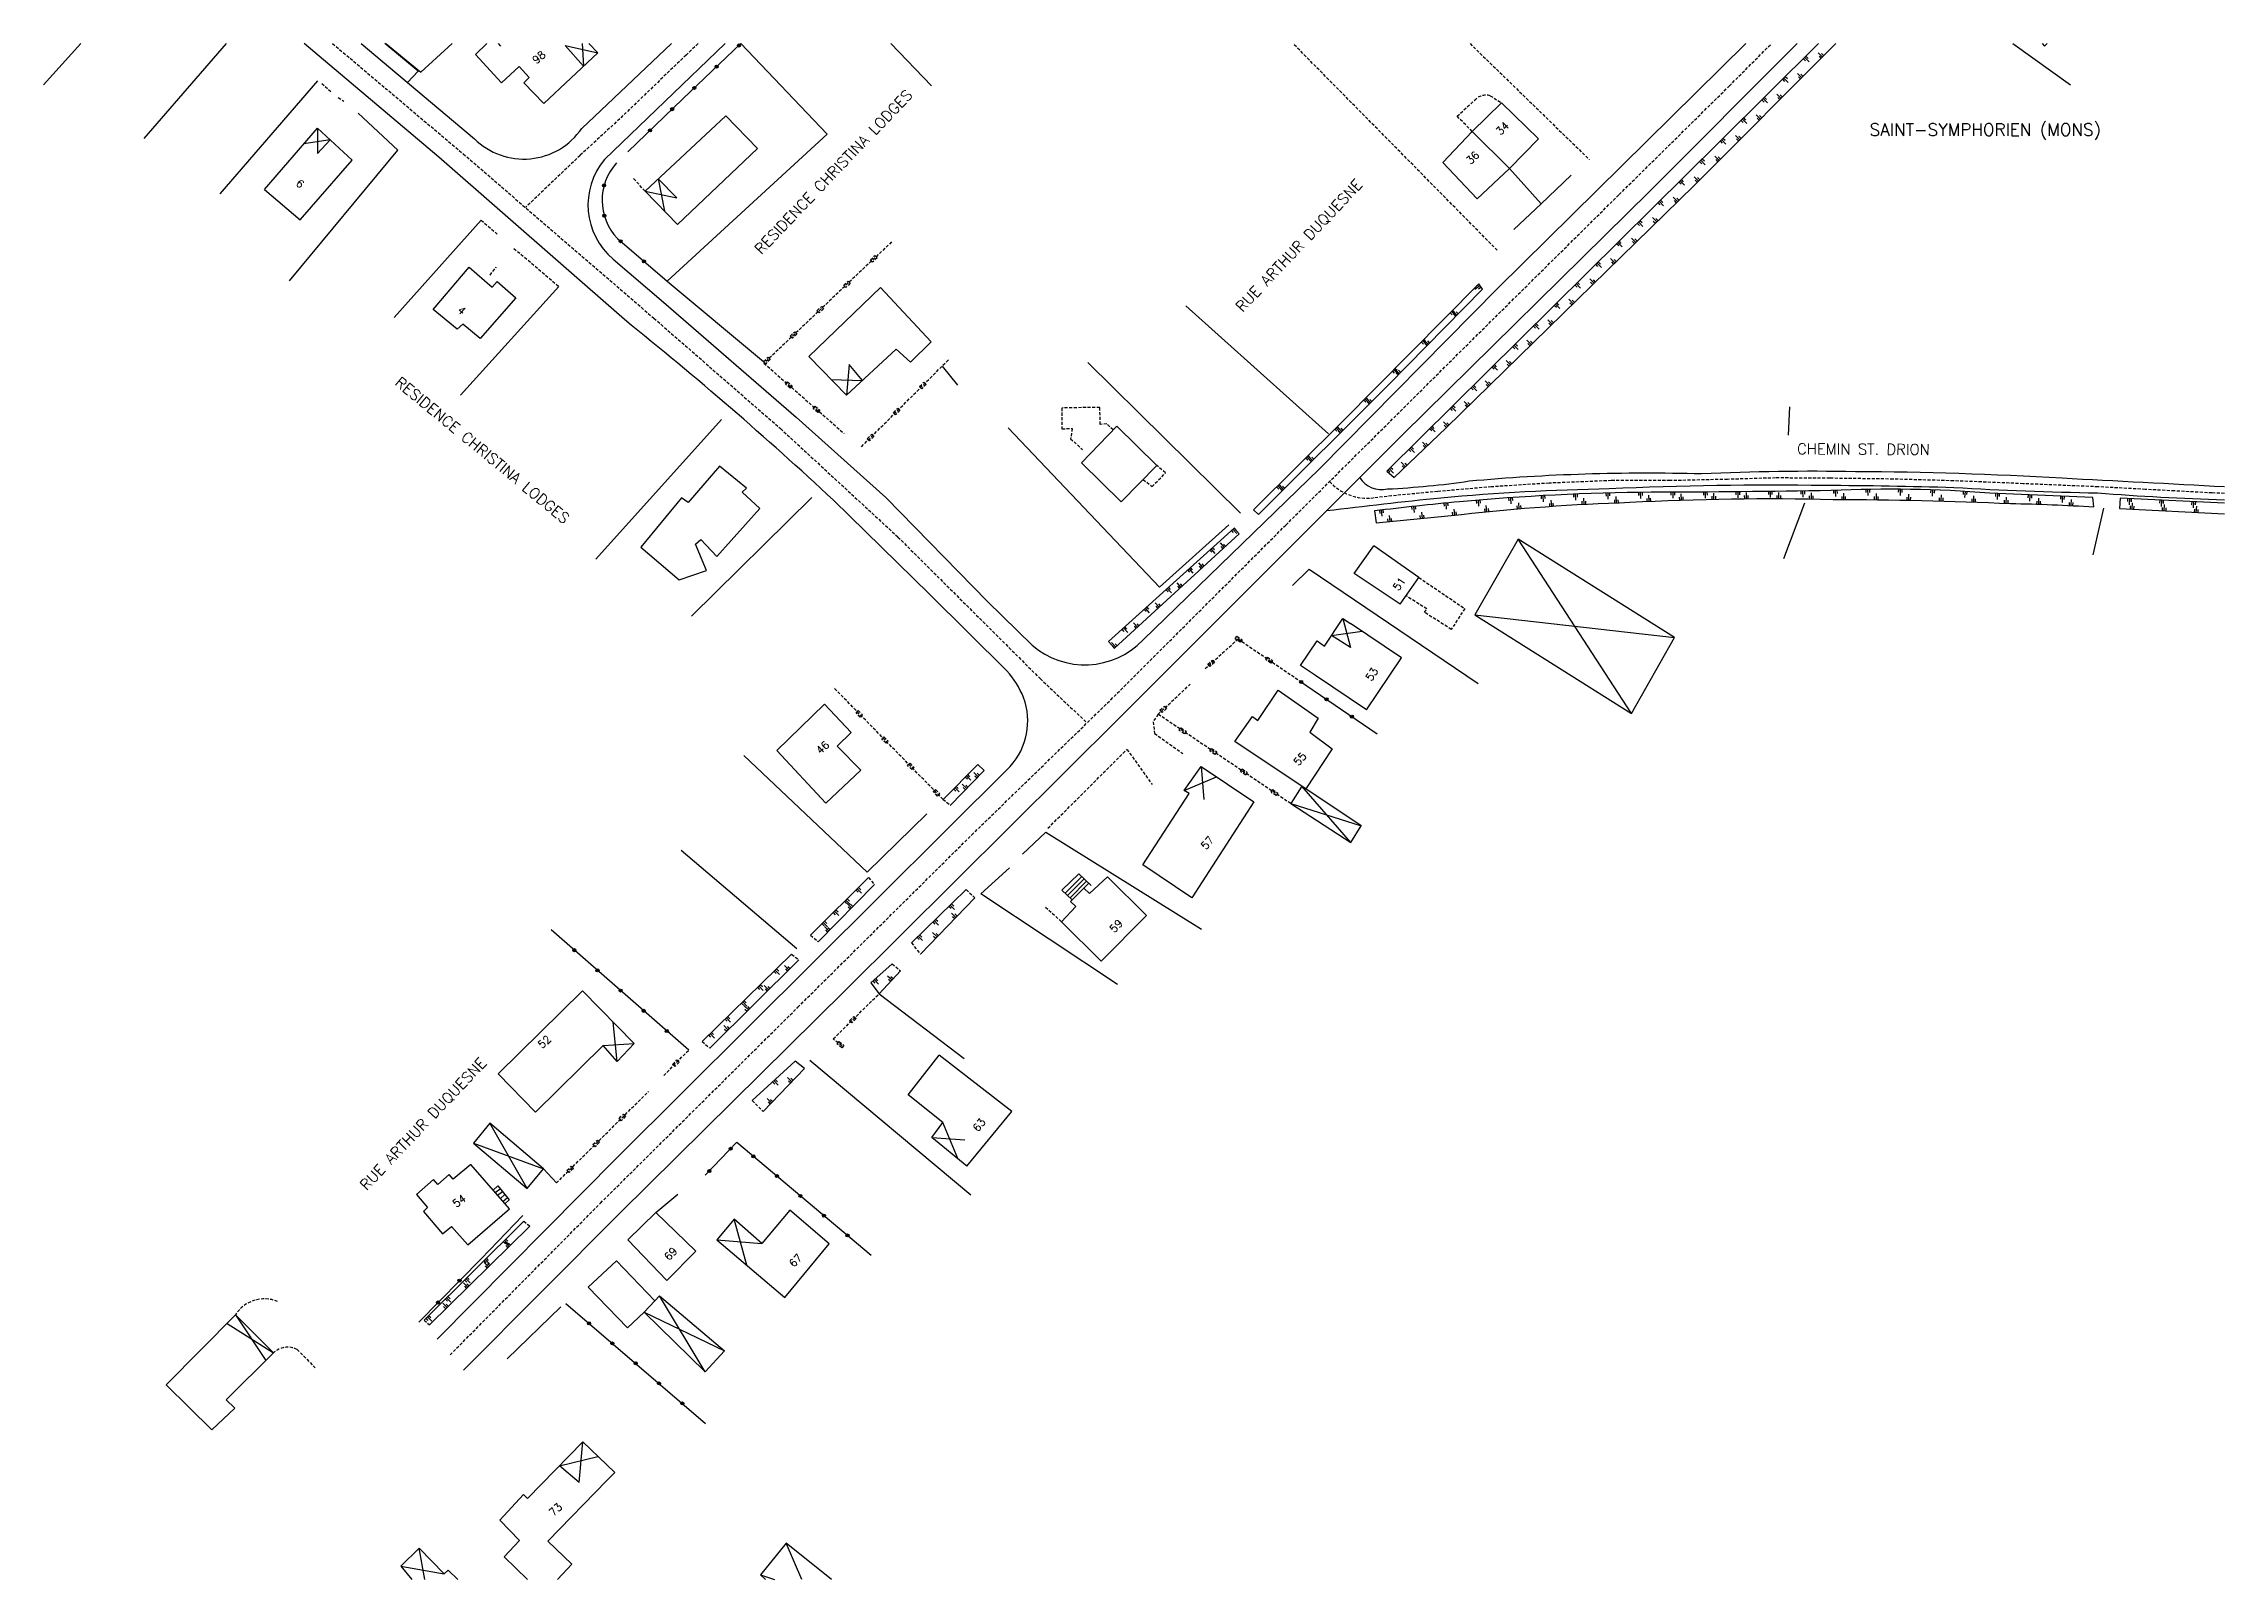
# Model space of a CAD drawing. Header units: millimetres. Extents: x 123000 to 124000, y 124000 to 125000.
# Drawn here: x 123645.1 to 124000, y 124500 to 124750 of the extents above; entities that cross this region are included whole.
import ezdxf
from ezdxf.enums import TextEntityAlignment as Align

# ---------------------------------------------------------------- set-up
doc = ezdxf.new("R2010")
doc.units = ezdxf.units.MM
doc.linetypes.add('DASHED', pattern=[0.75, 0.5, -0.25])
for name, color, linetype in [('w0001', 6, 'DASHED'), ('w0008', 7, 'CONTINUOUS'), ('w0100', 7, 'CONTINUOUS'), ('w0112', 1, 'DASHED'), ('W0211', 2, 'CONTINUOUS'), ('W0310', 3, 'CONTINUOUS'), ('w0322', 7, 'CONTINUOUS'), ('W0980', 7, 'CONTINUOUS'), ('w0989', 7, 'CONTINUOUS'), ('w0991', 7, 'CONTINUOUS')]:
    doc.layers.add(name, color=color, linetype=linetype)
doc.styles.get("Standard").update_dxf_attribs({"font": 'romans.shx', "width": 0.85})

msp = doc.modelspace()

# ---------------------------------------------------------------- texts
at = {"layer": 'W0980'}
msp.add_text('SAINT-SYMPHORIEN (MONS)', height=2, dxfattribs=at).set_placement((123961.1, 124735.86), align=Align.MIDDLE)
at = {"layer": 'w0989'}
for s, rotation, p in [('RESIDENCE CHRISTINA LODGES', 46.3668, (123773.67, 124729.14)), ('RUE ARTHUR DUQUESNE', 46.5702, (123849.48, 124717.09)), ('RESIDENCE CHRISTINA LODGES', 320.4209, (123716.54, 124683.82)), ('CHEMIN ST. DRION', 359.6923, (123941.27, 124683.98)), ('RUE ARTHUR DUQUESNE', 46.5702, (123706.95, 124574.11))]:
    msp.add_text(s, height=1.75, rotation=rotation, dxfattribs=at).set_placement(p, align=Align.MIDDLE)
at = {"layer": 'w0991'}
for s, rotation, p in [('98', 39.774, (123725.74, 124747.78)), ('34', 45.5774, (123882.54, 124736.2)), ('36', 43.5429, (123877.69, 124731.43)), ('6', 319.5457, (123686.89, 124727.2)), ('4', 316.113, (123713.18, 124706.57)), ('51', 54.8539, (123865.72, 124662.05)), ('53', 55.9557, (123861.28, 124647.34)), ('46', 43.2322, (123771.91, 124635.41)), ('55', 47.9809, (123849.59, 124633.55)), ('57', 48.5896, (123834.52, 124619.9)), ('59', 45.119, (123819.67, 124606.36)), ('52', 41.9998, (123726.64, 124587.51)), ('63', 50.519, (123797.38, 124573.99)), ('54', 36.5764, (123712.77, 124561.61)), ('69', 46.0913, (123747.19, 124553)), ('67', 44.4608, (123767.52, 124551.91)), ('73', 42.1525, (123728.46, 124511.37))]:
    msp.add_text(s, height=1.25, rotation=rotation, dxfattribs=at).set_placement(p, align=Align.MIDDLE)

# ---------------------------------------------------------------- linework, layer by layer
at = {"layer": 'w0001'}
for points in [[(123692.17, 124750), (123695.01, 124747.61), (123713.43, 124732.05), (123744.46, 124705.29), (123765.05, 124687.33), (123784.16, 124669.68), (123807.3, 124646.63), (123814.94, 124639.43)], [(123711.3, 124536.55), (123735.76, 124561.25), (123767.87, 124593.13), (123796.17, 124621.19), (123818.8, 124643.18), (123847.28, 124671.63), (123876.04, 124700.22), (123901.51, 124725.42), (123919.42, 124743.09), (123926.31, 124750)], [(123751.66, 124750), (123749.7, 124748.14), (123738.89, 124737.76), (123732.44, 124731.8), (123723.55, 124723.32)]]:
    msp.add_lwpolyline(points, dxfattribs=at)
msp.add_lwpolyline([(124000, 124676.78), (123997.99, 124676.85), (123991.87, 124677.18), (123987.13, 124677.44), (123979.44, 124677.85), (123967.26, 124678.36), (123955.94, 124678.83), (123946.11, 124679.11), (123935.8, 124679.25), (123926.97, 124679.3), (123919.14, 124679.07), (123909.79, 124678.86), (123900.24, 124678.86), (123890.11, 124678.45), (123880.72, 124677.85), (123871.99, 124677.09), (123864.5, 124676.38), (123861.5, 124676.05, -0.238336), (123854.39, 124678.7)], format="xyb", dxfattribs=at)
at = {"layer": 'w0008'}
for points in [[(123709.19, 124539.1), (123738.55, 124568.71), (123802.45, 124632.35, 0.275899), (123804.62, 124643.54, 0.084796), (123801.88, 124647.92), (123789.32, 124660.39), (123773.67, 124675.67, 0.018553), (123739.66, 124705.07), (123709.44, 124731.49), (123687.53, 124750)], [(123696.83, 124750), (123715.24, 124734.52, 0.469826), (123732.7, 124736.18), (123747.32, 124750)], [(123756.04, 124750), (123736.42, 124731.15, 0.413769), (123737.84, 124714.9), (123746.04, 124707.9), (123767.58, 124689.19), (123782.19, 124676.14), (123798.74, 124659.21), (123805.99, 124652.09, 0.399994), (123824.05, 124652.92), (123852.74, 124680.79), (123881.76, 124710.19), (123922.11, 124750)], [(124000, 124675.7, -0.011907), (123979.34, 124676.81, -0.010512), (123955.98, 124677.7, 0.00743), (123934.95, 124678.05, 0.015401), (123899.91, 124677.52, 0.017628), (123872.5, 124676.02, 0.004399), (123853.91, 124673.93)], [(123859.32, 124679.34, 0.319258), (123863.81, 124677.51, 0.025765), (123877.12, 124678.81, -0.029544), (123914.93, 124680, -0.016299), (123939.98, 124680.37, -0.013477), (123973.59, 124679.3, -0.000055), (124000, 124677.89, -0.000055)]]:
    msp.add_lwpolyline(points, format="xyb", dxfattribs=at)
for points in [[(123704.36, 124743.67), (123706.11, 124745.51), (123700.65, 124750)], [(123930.47, 124750), (123906.51, 124725.96), (123866.33, 124686.35), (123820.32, 124640.33), (123775.6, 124595.84), (123738.96, 124559.66), (123713.49, 124534.08)], [(123746.62, 124711.31), (123762.3, 124698.25)]]:
    msp.add_lwpolyline(points, dxfattribs=at)
at = {"layer": 'w0100'}
for points in [[(123717.26, 124750), (123715.44, 124748.2), (123719.67, 124743.64), (123722.51, 124746.28), (123724.13, 124744.5), (123723.27, 124743.61), (123726.54, 124740.24), (123735.33, 124748.49), (123733.84, 124750)], [(123719.53, 124749.58), (123719.14, 124750)], [(123732.78, 124750), (123733, 124746.3), (123730.01, 124749.68), (123735.33, 124748.49)], [(123970.35, 124750), (123970.73, 124749.6), (123971.16, 124750)], [(123743.01, 124725.99), (123756.15, 124738.25)], [(123761.33, 124732.95), (123756.15, 124738.25)], [(123872.8, 124730.67), (123877.6, 124735.69), (123882.36, 124740.37)], [(123888.37, 124734.49), (123882.36, 124740.37)], [(123681.08, 124726.25), (123689.69, 124736.26)], [(123695.34, 124731.04), (123689.69, 124736.26), (123689.69, 124732.1), (123691.78, 124734.33), (123687.47, 124733.68)], [(123883.66, 124729.68), (123877.6, 124735.69)], [(123883.66, 124729.68), (123888.37, 124734.49)], [(123686.87, 124721.31), (123695.34, 124731.04)], [(123748.31, 124720.57), (123761.33, 124732.95)], [(123878.44, 124724.73), (123872.8, 124730.67)], [(123743.01, 124725.99), (123748.19, 124724.88), (123745.17, 124728.01), (123746.18, 124722.75)], [(123878.44, 124724.73), (123883.66, 124729.68)], [(123681.08, 124726.25), (123686.87, 124721.31)], [(123743.01, 124725.99), (123748.31, 124720.57)], [(123708.51, 124706.73), (123714.38, 124713.6), (123718.13, 124710.36), (123718.95, 124711.3), (123722, 124708.64), (123716.18, 124702), (123713.36, 124704.35), (123712.46, 124703.49), (123708.51, 124706.73)], [(123769.64, 124699.09), (123781.31, 124710.28), (123789.59, 124701.43), (123786.18, 124698.15), (123783.9, 124700.26), (123775.8, 124692.76), (123769.64, 124699.09)], [(123773.28, 124695.34), (123778.41, 124695.18), (123776.21, 124697.74), (123775.8, 124692.76)], [(123929.06, 124686.25), (123929.3, 124690.85)], [(123814.01, 124681.76), (123819.76, 124687.7)], [(123826.28, 124681.33), (123819.76, 124687.7)], [(123754.72, 124666.52), (123761.71, 124674.33), (123758.8, 124676.97), (123759.54, 124677.64), (123755.12, 124681.24), (123750.02, 124675.3), (123748.94, 124676.04), (123742.3, 124668.04), (123748.59, 124662.71), (123753.02, 124664.22), (123751.24, 124668.5), (123752.07, 124669.25), (123754.72, 124666.52)], [(123820.51, 124675.42), (123814.01, 124681.76)], [(123820.51, 124675.42), (123826.28, 124681.33)], [(123928.33, 124666.2), (123931.72, 124675.22)], [(123978.64, 124666.76), (123980.41, 124674.37)], [(123858.4, 124663.72), (123861.6, 124668.24)], [(123868.94, 124663.08), (123861.6, 124668.24)], [(123903.51, 124640.93), (123910.54, 124653.32), (123885.08, 124669.34), (123878.05, 124657.03), (123903.51, 124640.93), (123885.08, 124669.34)], [(123865.89, 124658.75), (123858.4, 124663.72)], [(123865.89, 124658.75), (123868.94, 124663.08)], [(123852.12, 124647.16), (123849.68, 124648.75), (123852.38, 124652.78), (123853.55, 124651.91), (123856.54, 124656.39), (123857.82, 124655.6)], [(123856.54, 124656.39), (123857.79, 124651.7), (123854.72, 124653.67), (123859.69, 124654.34)], [(123878.05, 124657.03), (123910.54, 124653.32)], [(123866.11, 124650), (123857.82, 124655.6)], [(123860.41, 124641.56), (123866.11, 124650)], [(123860.41, 124641.56), (123852.12, 124647.16)], [(123772.42, 124626.38), (123778.14, 124631.73), (123774.3, 124635.66), (123776.57, 124637.85), (123772.2, 124642.48), (123764.43, 124634.95), (123772.42, 124626.38)], [(123838.97, 124636.42), (123841.84, 124640.47), (123842.74, 124639.79), (123846.03, 124644.74), (123852.52, 124640.2), (123851.19, 124637.93), (123854.84, 124635.21), (123850.52, 124628.7)], [(123857.86, 124619.93), (123859.54, 124622.67), (123838.97, 124636.42)], [(123833.51, 124632.33), (123842.08, 124626.59), (123831.98, 124610.97), (123823.99, 124616.31), (123831.55, 124627.95), (123830.76, 124628.41), (123833.51, 124632.33), (123833.95, 124626.96)], [(123830.76, 124628.41), (123836, 124630.66)], [(123849.88, 124629.13), (123848.08, 124626.28), (123857.86, 124619.93), (123849.88, 124629.13)], [(123848.08, 124626.28), (123859.54, 124622.67)], [(123810.76, 124607.06), (123813.1, 124609.55), (123812.24, 124610.37), (123814.43, 124612.52), (123815.33, 124611.66), (123818.27, 124614.37)], [(123812.51, 124610.64), (123810.84, 124612.18), (123813.6, 124614.88), (123815.61, 124612.94)], [(123811.35, 124611.71), (123814.07, 124614.43)], [(123811.78, 124611.31), (123814.49, 124614.02)], [(123812.21, 124610.92), (123814.86, 124613.66)], [(123824.6, 124608.07), (123818.27, 124614.37)], [(123814.43, 124612.52), (123815.2, 124613.33)], [(123817.21, 124600.64), (123810.76, 124607.06)], [(123817.21, 124600.64), (123824.6, 124608.07)], [(123719.13, 124582.29), (123732.83, 124595.82), (123741.23, 124587.21), (123738.5, 124584.33), (123736.2, 124586.89), (123725.18, 124576.04), (123719.13, 124582.29)], [(123738.5, 124584.33), (123737.8, 124590.73)], [(123736.2, 124586.89), (123741.23, 124587.21)], [(123789.69, 124571.96), (123791.49, 124574.36), (123785.84, 124578.88), (123790.88, 124585.34)], [(123802.69, 124576.19), (123790.88, 124585.34)], [(123795.36, 124567.29), (123802.69, 124576.19)], [(123723.83, 124563.63), (123726.47, 124566.82), (123717.76, 124574.26), (123715.08, 124570.99), (123723.83, 124563.63), (123717.76, 124574.26)], [(123715.08, 124570.99), (123726.47, 124566.82)], [(123789.69, 124571.96), (123795.05, 124571.56)], [(123795.36, 124567.29), (123789.69, 124571.96)], [(123793.89, 124568.5), (123791.49, 124574.36)], [(123714.17, 124554.44), (123720.95, 124560.31), (123714.64, 124567.55), (123711.8, 124565.15), (123711.13, 124565.9), (123709.32, 124564.29), (123708.61, 124565.07), (123705.85, 124562.63), (123707.63, 124560.54), (123706.96, 124559.91), (123710.07, 124556.25), (123711.53, 124557.43), (123714.17, 124554.44)], [(123718.28, 124563.38), (123719.05, 124564.09), (123720.89, 124561.81), (123720.21, 124561.16)], [(123718.64, 124562.97), (123719.45, 124563.6)], [(123719.03, 124562.52), (123719.8, 124563.16)], [(123719.47, 124562), (123720.22, 124562.64)], [(123719.89, 124561.53), (123720.62, 124562.15)], [(123746.54, 124548.65), (123751.28, 124553.43), (123744.79, 124559.71), (123740.2, 124555.27), (123746.54, 124548.65)], [(123765.78, 124545.91), (123772.97, 124554.61), (123766.58, 124560.09), (123762.04, 124554.7), (123757.5, 124558.63), (123754.71, 124555.27), (123765.78, 124545.91)], [(123759.57, 124551.16), (123757.5, 124558.63)], [(123754.71, 124555.27), (123762.04, 124554.7)], [(123740.15, 124540.93), (123733.76, 124547.59), (123738.35, 124551.85), (123744.6, 124545.32), (123745.35, 124546.18), (123755.95, 124537.19), (123752.79, 124533.77), (123742.85, 124543.51), (123744.6, 124545.32)], [(123752.79, 124533.77), (123745.35, 124546.18)], [(123665.09, 124531.68), (123676.35, 124543.04), (123682.54, 124536.86), (123674.85, 124529.23), (123676.24, 124527.9), (123672.5, 124524.33), (123665.09, 124531.68)], [(123676.35, 124543.04), (123681.28, 124535.61)], [(123742.85, 124543.51), (123740.15, 124540.93)], [(123742.85, 124543.51), (123755.95, 124537.19)], [(123674.99, 124541.67), (123682.54, 124536.86)], [(123728.78, 124500), (123731.08, 124502.49), (123727.21, 124506.24), (123736.82, 124516.09), (123738.08, 124517.39), (123732.9, 124522.4), (123723.86, 124513.19), (123723.24, 124513.82), (123719.38, 124509.64), (123722.6, 124506.31), (123720.08, 124503.68), (123723.86, 124500)], [(123732.31, 124515.75), (123732.9, 124522.4)], [(123732.31, 124515.75), (123729.07, 124518.5), (123735.35, 124520.03)], [(123712.54, 124500), (123710.95, 124501.5), (123710.32, 124500.9), (123706.25, 124505.11), (123703.29, 124502.13), (123705.06, 124500)], [(123707.17, 124500), (123706.25, 124505.11)], [(123773.33, 124500), (123765.95, 124505.89), (123761.8, 124500.74), (123762.63, 124500)], [(123768.53, 124500), (123765.95, 124505.89)], [(123703.29, 124502.13), (123710.32, 124500.9)], [(123761.8, 124500.74), (123764.06, 124500)]]:
    msp.add_lwpolyline(points, dxfattribs=at)
at = {"layer": 'w0112'}
for p, q in [((123779.69, 124714.79), (123780.41, 124715.48)), ((123780.03, 124714.43), (123779.69, 124714.79)), ((123780.76, 124715.12), (123780.03, 124714.43)), ((123780.41, 124715.48), (123780.76, 124715.12)), ((123775.34, 124710.66), (123776.07, 124711.35)), ((123775.69, 124710.3), (123775.34, 124710.66)), ((123776.41, 124710.98), (123775.69, 124710.3)), ((123776.07, 124711.35), (123776.41, 124710.98)), ((123770.99, 124706.52), (123771.72, 124707.21)), ((123771.34, 124706.16), (123770.99, 124706.52)), ((123772.06, 124706.85), (123771.34, 124706.16)), ((123771.72, 124707.21), (123772.06, 124706.85)), ((123766.64, 124702.39), (123767.37, 124703.08)), ((123766.99, 124702.03), (123766.64, 124702.39)), ((123767.71, 124702.72), (123766.99, 124702.03)), ((123767.37, 124703.08), (123767.71, 124702.72)), ((123762.3, 124698.25), (123763.02, 124698.94)), ((123763.02, 124698.94), (123763.37, 124698.58)), ((123762.64, 124697.89), (123762.3, 124698.25)), ((123763.37, 124698.58), (123762.64, 124697.89)), ((123765.85, 124694.58), (123766.18, 124694.96)), ((123766.6, 124693.92), (123765.85, 124694.58)), ((123766.18, 124694.96), (123766.93, 124694.3)), ((123766.93, 124694.3), (123766.6, 124693.92)), ((123787.67, 124694.17), (123788.38, 124694.88)), ((123788.03, 124693.82), (123787.67, 124694.17)), ((123788.73, 124694.53), (123788.03, 124693.82)), ((123788.38, 124694.88), (123788.73, 124694.53)), ((123770.36, 124690.62), (123770.69, 124691)), ((123771.11, 124689.97), (123770.36, 124690.62)), ((123770.69, 124691), (123771.44, 124690.34)), ((123771.44, 124690.34), (123771.11, 124689.97)), ((123783.43, 124689.93), (123784.14, 124690.64)), ((123783.78, 124689.58), (123783.43, 124689.93)), ((123784.49, 124690.29), (123783.78, 124689.58)), ((123784.14, 124690.64), (123784.49, 124690.29)), ((123779.18, 124685.69), (123779.89, 124686.4)), ((123779.54, 124685.34), (123779.18, 124685.69)), ((123780.24, 124686.05), (123779.54, 124685.34)), ((123779.89, 124686.4), (123780.24, 124686.05)), ((123839.04, 124653.11), (123839.32, 124653.52)), ((123839.87, 124652.54), (123839.04, 124653.11)), ((123839.32, 124653.52), (123840.15, 124652.96)), ((123840.15, 124652.96), (123839.87, 124652.54)), ((123834.58, 124648.98), (123835.33, 124649.65)), ((123834.92, 124648.61), (123834.58, 124648.98)), ((123835.66, 124649.28), (123834.92, 124648.61)), ((123835.33, 124649.65), (123835.66, 124649.28)), ((123844, 124649.73), (123844.28, 124650.14)), ((123844.83, 124649.17), (123844, 124649.73)), ((123844.28, 124650.14), (123845.11, 124649.58)), ((123845.11, 124649.58), (123844.83, 124649.17)), ((123826.8, 124641.47), (123827.54, 124642.15)), ((123827.54, 124642.15), (123827.88, 124641.79)), ((123777.34, 124641.1), (123777.69, 124641.45)), ((123778.04, 124640.38), (123777.34, 124641.1)), ((123777.69, 124641.45), (123778.39, 124640.73)), ((123778.39, 124640.73), (123778.04, 124640.38)), ((123827.14, 124641.11), (123826.8, 124641.47)), ((123827.88, 124641.79), (123827.14, 124641.11)), ((123829.95, 124638.21), (123830.22, 124638.62)), ((123830.22, 124638.62), (123831.05, 124638.06)), ((123781.53, 124636.81), (123781.89, 124637.16)), ((123782.23, 124636.1), (123781.53, 124636.81)), ((123781.89, 124637.16), (123782.59, 124636.44)), ((123782.59, 124636.44), (123782.23, 124636.1)), ((123830.77, 124637.65), (123829.95, 124638.21)), ((123831.05, 124638.06), (123830.77, 124637.65)), ((123834.92, 124634.85), (123835.2, 124635.27)), ((123835.75, 124634.3), (123834.92, 124634.85)), ((123835.2, 124635.27), (123836.03, 124634.71)), ((123785.73, 124632.52), (123786.08, 124632.87)), ((123786.43, 124631.81), (123785.73, 124632.52)), ((123786.08, 124632.87), (123786.78, 124632.15)), ((123786.78, 124632.15), (123786.43, 124631.81)), ((123836.03, 124634.71), (123835.75, 124634.3)), ((123839.9, 124631.5), (123840.18, 124631.92)), ((123840.73, 124630.94), (123839.9, 124631.5)), ((123840.18, 124631.92), (123841.01, 124631.36)), ((123841.01, 124631.36), (123840.73, 124630.94)), ((123789.92, 124628.23), (123790.28, 124628.58)), ((123790.62, 124627.52), (123789.92, 124628.23)), ((123790.28, 124628.58), (123790.98, 124627.87)), ((123790.98, 124627.87), (123790.62, 124627.52)), ((123844.87, 124628.15), (123845.15, 124628.56)), ((123845.7, 124627.59), (123844.87, 124628.15)), ((123845.15, 124628.56), (123845.98, 124628)), ((123845.98, 124628), (123845.7, 124627.59)), ((123776.3, 124590.95), (123777.01, 124591.65)), ((123776.65, 124590.59), (123776.3, 124590.95)), ((123777.36, 124591.29), (123776.65, 124590.59)), ((123777.01, 124591.65), (123777.36, 124591.29)), ((123774.28, 124587.15), (123774.59, 124587.54)), ((123775.06, 124586.53), (123774.28, 124587.15)), ((123774.59, 124587.54), (123775.37, 124586.92)), ((123775.37, 124586.92), (123775.06, 124586.53)), ((123747.5, 124583.84), (123748.2, 124584.56)), ((123747.86, 124583.49), (123747.5, 124583.84)), ((123748.56, 124584.21), (123747.86, 124583.49)), ((123748.2, 124584.56), (123748.56, 124584.21)), ((123738.79, 124575.03), (123739.5, 124575.73)), ((123739.15, 124574.67), (123738.79, 124575.03)), ((123739.85, 124575.38), (123739.15, 124574.67)), ((123739.5, 124575.73), (123739.85, 124575.38)), ((123734.54, 124570.79), (123735.25, 124571.5)), ((123735.6, 124571.15), (123734.89, 124570.44)), ((123735.25, 124571.5), (123735.6, 124571.15)), ((123734.89, 124570.44), (123734.54, 124570.79)), ((123730.29, 124566.56), (123731, 124567.27)), ((123730.64, 124566.21), (123730.29, 124566.56)), ((123731.35, 124566.91), (123730.64, 124566.21)), ((123731, 124567.27), (123731.35, 124566.91))]:
    msp.add_line(p, q, dxfattribs=at)
for points in [[(123881.67, 124716.36), (123848.47, 124750)], [(123877.26, 124750), (123896.64, 124731.15)], [(123690.4, 124743.52), (123692.09, 124742.04)], [(123693.08, 124741.2), (123694, 124740.63)], [(123743.01, 124725.99), (123741.16, 124728.02)], [(123716.32, 124721.25), (123718.96, 124719)], [(123721.68, 124716.67), (123728.98, 124710.47)], [(123783.13, 124717.72), (123762.36, 124697.97), (123775.41, 124686.53)], [(123717.8, 124712.33), (123718.81, 124713.65)], [(123778.22, 124684.38), (123792.45, 124698.59)], [(123819.18, 124687.11), (123818.14, 124688.11), (123817.07, 124688), (123817.02, 124690.79), (123810.85, 124690.68), (123810.85, 124687.3), (123812.52, 124687.35), (123812.26, 124685.68), (123814.19, 124683.91)], [(123824.06, 124679.05), (123825.52, 124677.89), (123827.7, 124680.12), (123826.28, 124681.33)], [(123868.94, 124663.08), (123876.38, 124658.04), (123874.21, 124654.65), (123869.83, 124657.42), (123870.22, 124657.97), (123866.85, 124660.11)], [(123834.14, 124648.26), (123839.52, 124653.08), (123849.52, 124646.28)], [(123848.08, 124626.28), (123826.49, 124640.84), (123831.73, 124645.72)], [(123791.5, 124626.97), (123773.67, 124645.21)], [(123826.49, 124640.84), (123825.69, 124639.6), (123825.91, 124637.71), (123830.5, 124634.44)], [(123808.56, 124622.26), (123821.43, 124635.11), (123825.55, 124629.37)], [(123791.5, 124626.97), (123792.7, 124626.02)], [(123779.39, 124614.24), (123780.34, 124613.1)], [(123795.28, 124612.28), (123796.68, 124610.95)], [(123810.76, 124607.06), (123808.17, 124609.39)], [(123769.96, 124604.88), (123771.16, 124603.81)], [(123786.36, 124603.62), (123787.81, 124601.78)], [(123766.86, 124601.76), (123768.06, 124600.86)], [(123783.25, 124600.2), (123784.58, 124599.06)], [(123775.04, 124586.87), (123773.63, 124587.97), (123781.1, 124595.33)], [(123746.05, 124582), (123750.11, 124586.16)], [(123752.29, 124587.57), (123753.55, 124586.49)], [(123728.6, 124564.53), (123743.58, 124579.43)], [(123760.45, 124577.95), (123762.22, 124576.18)], [(123723.27, 124558.32), (123724.29, 124557.49)], [(123707.07, 124542.21), (123707.94, 124541.46)]]:
    msp.add_lwpolyline(points, dxfattribs=at)
for points in [[(123877.6, 124735.69), (123875.15, 124738.18), (123878.19, 124740.96, -0.259031), (123880.52, 124741.52), (123882.36, 124740.37)], [(123676.35, 124543.04, -0.368831), (123683.22, 124545.24, 0.045147)], [(123682.54, 124536.86, -0.313578), (123686.4, 124537.44), (123689.35, 124534.43)]]:
    msp.add_lwpolyline(points, format="xyb", dxfattribs=at)
at = {"layer": 'W0211'}
for p, q in [((123933.89, 124748.52), (123934.6, 124747.81)), ((123934.45, 124748.37), (123934.8, 124748.01)), ((123930.53, 124745.15), (123931.24, 124744.44)), ((123931.09, 124745), (123931.44, 124744.65)), ((123931.86, 124747.19), (123931.5, 124747.54)), ((123932.41, 124747.04), (123931.71, 124747.75)), ((123932.27, 124747.6), (123931.91, 124747.95)), ((123934.04, 124747.96), (123934.4, 124747.6)), ((123925.51, 124740.9), (123925.16, 124741.25)), ((123927.17, 124741.79), (123927.87, 124741.08)), ((123927.32, 124741.23), (123927.67, 124740.88)), ((123927.73, 124741.64), (123928.08, 124741.28)), ((123928.48, 124743.84), (123928.13, 124744.19)), ((123929.04, 124743.69), (123928.33, 124744.4)), ((123928.89, 124744.25), (123928.54, 124744.6)), ((123930.68, 124744.59), (123931.03, 124744.24)), ((123922.28, 124736.99), (123921.58, 124737.7)), ((123922.13, 124737.55), (123921.78, 124737.9)), ((123923.8, 124738.42), (123924.51, 124737.72)), ((123923.95, 124737.87), (123924.31, 124737.51)), ((123924.36, 124738.27), (123924.72, 124737.92)), ((123925.1, 124740.49), (123924.75, 124740.85)), ((123925.66, 124740.34), (123924.95, 124741.05)), ((123918.35, 124733.79), (123917.99, 124734.15)), ((123918.9, 124733.64), (123918.2, 124734.35)), ((123918.76, 124734.2), (123918.4, 124734.55)), ((123920.44, 124735.06), (123921.15, 124734.35)), ((123920.59, 124734.5), (123920.95, 124734.15)), ((123921, 124734.91), (123921.35, 124734.56)), ((123921.72, 124737.14), (123921.37, 124737.5)), ((123914.97, 124730.44), (123914.61, 124730.8)), ((123915.52, 124730.29), (123914.82, 124731)), ((123915.38, 124730.85), (123915.02, 124731.21)), ((123917.08, 124731.69), (123917.79, 124730.99)), ((123917.23, 124731.14), (123917.58, 124730.78)), ((123917.64, 124731.55), (123917.99, 124731.19)), ((123911.59, 124727.1), (123911.23, 124727.45)), ((123912.14, 124726.95), (123911.44, 124727.66)), ((123912, 124727.5), (123911.64, 124727.86)), ((123913.72, 124728.33), (123914.42, 124727.62)), ((123913.87, 124727.77), (123914.22, 124727.42)), ((123914.27, 124728.18), (123914.63, 124727.83)), ((123908.21, 124723.75), (123907.85, 124724.11)), ((123908.76, 124723.6), (123908.06, 124724.31)), ((123908.62, 124724.16), (123908.26, 124724.51)), ((123910.33, 124725), (123911.03, 124724.29)), ((123910.48, 124724.45), (123910.82, 124724.09)), ((123910.89, 124724.85), (123911.24, 124724.49)), ((123904.82, 124720.41), (123904.47, 124720.76)), ((123905.38, 124720.25), (123904.68, 124720.96)), ((123905.24, 124720.81), (123904.88, 124721.17)), ((123906.93, 124721.68), (123907.63, 124720.96)), ((123907.07, 124721.12), (123907.42, 124720.76)), ((123907.49, 124721.52), (123907.84, 124721.17)), ((123901.44, 124717.06), (123901.09, 124717.42)), ((123902, 124716.91), (123901.3, 124717.62)), ((123901.85, 124717.47), (123901.5, 124717.82)), ((123903.53, 124718.35), (123904.23, 124717.64)), ((123903.67, 124717.8), (123904.02, 124717.44)), ((123904.09, 124718.2), (123904.44, 124717.84)), ((123898.06, 124713.71), (123897.71, 124714.07)), ((123898.62, 124713.56), (123897.92, 124714.27)), ((123898.47, 124714.12), (123898.12, 124714.47)), ((123900.13, 124715.03), (123900.83, 124714.31)), ((123900.27, 124714.47), (123900.62, 124714.11)), ((123900.68, 124714.87), (123901.03, 124714.52)), ((123878.06, 124710.04), (123878.87, 124710.63)), ((123878.3, 124710.57), (123878.7, 124710.86)), ((123878.64, 124710.1), (123879.04, 124710.39)), ((123894.68, 124710.37), (123894.33, 124710.72)), ((123895.24, 124710.21), (123894.54, 124710.93)), ((123895.09, 124710.77), (123894.74, 124711.13)), ((123896.73, 124711.7), (123897.43, 124710.99)), ((123896.87, 124711.14), (123897.22, 124710.79)), ((123897.28, 124711.55), (123897.63, 124711.19)), ((123874.37, 124705.83), (123874.01, 124706.18)), ((123874.93, 124705.68), (123874.22, 124706.39)), ((123874.77, 124706.24), (123874.42, 124706.59)), ((123874.42, 124706.49), (123875.13, 124705.79)), ((123874.57, 124705.94), (123874.93, 124705.59)), ((123874.98, 124706.35), (123875.33, 124706)), ((123891.3, 124707.02), (123890.95, 124707.38)), ((123891.86, 124706.87), (123891.16, 124707.58)), ((123891.71, 124707.43), (123891.36, 124707.78)), ((123893.33, 124708.38), (123894.03, 124707.66)), ((123893.47, 124707.82), (123893.82, 124707.46)), ((123893.88, 124708.22), (123894.23, 124707.87)), ((123887.92, 124703.67), (123887.57, 124704.03)), ((123888.48, 124703.52), (123887.78, 124704.23)), ((123888.33, 124704.08), (123887.98, 124704.44)), ((123889.92, 124705.05), (123890.62, 124704.34)), ((123890.07, 124704.49), (123890.42, 124704.14)), ((123890.48, 124704.9), (123890.83, 124704.54)), ((123869.67, 124701.09), (123869.32, 124701.45)), ((123870.23, 124700.95), (123869.52, 124701.65)), ((123870.08, 124701.5), (123869.72, 124701.86)), ((123869.75, 124701.73), (123870.47, 124701.03)), ((123869.91, 124701.17), (123870.26, 124700.82)), ((123870.31, 124701.59), (123870.67, 124701.24)), ((123884.54, 124700.33), (123884.19, 124700.68)), ((123885.1, 124700.18), (123884.4, 124700.89)), ((123884.95, 124700.73), (123884.6, 124701.09)), ((123886.52, 124701.73), (123887.22, 124701.01)), ((123886.67, 124701.17), (123887.02, 124700.81)), ((123887.08, 124701.57), (123887.43, 124701.22)), ((123864.98, 124696.36), (123864.62, 124696.71)), ((123865.54, 124696.21), (123864.83, 124696.91)), ((123865.39, 124696.77), (123865.03, 124697.12)), ((123865.08, 124696.96), (123865.8, 124696.26)), ((123865.24, 124696.41), (123865.6, 124696.06)), ((123865.64, 124696.82), (123866, 124696.47)), ((123879.72, 124695.08), (123880.42, 124694.36)), ((123881.16, 124696.98), (123880.81, 124697.34)), ((123881.72, 124696.83), (123881.02, 124697.54)), ((123881.57, 124697.39), (123881.22, 124697.74)), ((123883.12, 124698.4), (123883.82, 124697.69)), ((123883.27, 124697.84), (123883.61, 124697.49)), ((123883.68, 124698.25), (123884.03, 124697.89)), ((123860.28, 124691.62), (123859.93, 124691.97)), ((123860.84, 124691.47), (123860.13, 124692.17)), ((123860.69, 124692.03), (123860.34, 124692.38)), ((123860.39, 124692.24), (123861.09, 124691.54)), ((123860.54, 124691.69), (123860.89, 124691.33)), ((123860.95, 124692.09), (123861.3, 124691.74)), ((123876.32, 124691.75), (123877.02, 124691.04)), ((123876.88, 124691.6), (123877.23, 124691.24)), ((123877.78, 124693.64), (123877.43, 124693.99)), ((123878.34, 124693.48), (123877.63, 124694.19)), ((123878.19, 124694.04), (123877.84, 124694.4)), ((123879.86, 124694.52), (123880.21, 124694.16)), ((123880.28, 124694.92), (123880.63, 124694.57)), ((123872.92, 124688.43), (123873.62, 124687.71)), ((123873.47, 124688.27), (123873.82, 124687.92)), ((123874.4, 124690.29), (123874.05, 124690.64)), ((123874.96, 124690.14), (123874.25, 124690.85)), ((123874.81, 124690.7), (123874.46, 124691.05)), ((123876.46, 124691.19), (123876.81, 124690.84)), ((123855.58, 124686.89), (123855.23, 124687.24)), ((123856.14, 124686.73), (123855.43, 124687.44)), ((123855.99, 124687.29), (123855.64, 124687.65)), ((123855.66, 124687.54), (123856.37, 124686.83)), ((123855.81, 124686.98), (123856.16, 124686.63)), ((123856.22, 124687.39), (123856.57, 124687.03)), ((123869.5, 124685.13), (123870.19, 124684.41)), ((123869.64, 124684.57), (123869.98, 124684.21)), ((123870.05, 124684.97), (123870.4, 124684.61)), ((123871.02, 124686.94), (123870.67, 124687.3)), ((123871.58, 124686.79), (123870.87, 124687.5)), ((123871.43, 124687.35), (123871.08, 124687.7)), ((123873.06, 124687.87), (123873.41, 124687.51)), ((123850.85, 124682.18), (123850.5, 124682.54)), ((123851.41, 124682.03), (123850.7, 124682.74)), ((123851.26, 124682.59), (123850.91, 124682.94)), ((123850.93, 124682.83), (123851.64, 124682.13)), ((123851.08, 124682.28), (123851.44, 124681.92)), ((123851.49, 124682.68), (123851.84, 124682.33)), ((123864.67, 124680.66), (123864.32, 124681.01)), ((123866.07, 124681.84), (123866.76, 124681.12)), ((123866.21, 124681.28), (123866.55, 124680.92)), ((123866.62, 124681.68), (123866.97, 124681.32)), ((123867.64, 124683.6), (123867.29, 124683.95)), ((123868.2, 124683.44), (123867.49, 124684.16)), ((123868.05, 124684), (123867.7, 124684.36)), ((123846.12, 124677.48), (123845.77, 124677.83)), ((123846.68, 124677.33), (123845.97, 124678.03)), ((123846.53, 124677.88), (123846.18, 124678.24)), ((123846.21, 124678.13), (123846.91, 124677.42)), ((123846.36, 124677.57), (123846.71, 124677.22)), ((123846.76, 124677.98), (123847.12, 124677.62)), ((123864.26, 124680.25), (123863.91, 124680.61)), ((123864.82, 124680.1), (123864.11, 124680.81)), ((123941.72, 124676.93), (123941.71, 124677.43)), ((123942.02, 124676.43), (123942, 124677.43)), ((123942.3, 124676.94), (123942.29, 124677.44)), ((123946.99, 124676.96), (123947, 124677.46)), ((123947.28, 124676.46), (123947.28, 124677.46)), ((123947.57, 124676.95), (123947.57, 124677.45)), ((123952.26, 124676.86), (123952.28, 124677.36)), ((123952.53, 124676.35), (123952.57, 124677.35)), ((123952.84, 124676.84), (123952.86, 124677.34)), ((123862.61, 124673.53), (123862.55, 124674.03)), ((123862.96, 124673.07), (123862.84, 124674.06)), ((123863.18, 124673.6), (123863.12, 124674.1)), ((123867.85, 124674.14), (123867.8, 124674.63)), ((123868.2, 124673.67), (123868.09, 124674.66)), ((123868.43, 124674.2), (123868.37, 124674.7)), ((123873.11, 124674.68), (123873.06, 124675.18)), ((123873.44, 124674.21), (123873.35, 124675.21)), ((123873.68, 124674.74), (123873.63, 124675.23)), ((123874.6, 124674.24), (123874.7, 124673.25)), ((123874.93, 124673.77), (123874.98, 124673.28)), ((123878.36, 124675.16), (123878.32, 124675.66)), ((123878.69, 124674.69), (123878.61, 124675.68)), ((123878.94, 124675.21), (123878.9, 124675.71)), ((123879.62, 124674.26), (123879.67, 124673.77)), ((123879.85, 124674.79), (123879.95, 124673.8)), ((123880.19, 124674.32), (123880.24, 124673.82)), ((123883.63, 124675.57), (123883.59, 124676.07)), ((123883.95, 124675.09), (123883.88, 124676.08)), ((123884.2, 124675.61), (123884.17, 124676.1)), ((123884.89, 124674.75), (123884.93, 124674.25)), ((123885.13, 124675.27), (123885.22, 124674.28)), ((123885.46, 124674.8), (123885.5, 124674.3)), ((123888.9, 124675.9), (123888.87, 124676.4)), ((123889.21, 124675.42), (123889.16, 124676.41)), ((123889.47, 124675.93), (123889.44, 124676.43)), ((123890.16, 124675.16), (123890.2, 124674.66)), ((123890.42, 124675.68), (123890.49, 124674.68)), ((123890.74, 124675.2), (123890.78, 124674.7)), ((123894.17, 124676.16), (123894.15, 124676.66)), ((123894.48, 124675.67), (123894.44, 124676.67)), ((123894.74, 124676.18), (123894.72, 124676.68)), ((123895.45, 124675.49), (123895.47, 124674.99)), ((123895.71, 124676), (123895.76, 124675.01)), ((123896.02, 124675.52), (123896.05, 124675.02)), ((123899.44, 124676.34), (123899.43, 124676.84)), ((123899.75, 124675.85), (123899.72, 124676.85)), ((123900.02, 124676.36), (123900.01, 124676.86)), ((123900.74, 124675.74), (123900.75, 124675.24)), ((123901, 124676.25), (123901.04, 124675.25)), ((123901.31, 124675.76), (123901.33, 124675.26)), ((123904.72, 124676.45), (123904.71, 124676.95)), ((123905.02, 124675.95), (123905, 124676.95)), ((123905.3, 124676.46), (123905.29, 124676.96)), ((123906.01, 124675.97), (123906.04, 124675.47)), ((123906.28, 124676.48), (123906.32, 124675.48)), ((123906.59, 124675.99), (123906.61, 124675.5)), ((123910, 124676.48), (123910, 124676.98)), ((123910.29, 124675.98), (123910.29, 124676.98)), ((123910.58, 124676.48), (123910.58, 124676.98)), ((123911.3, 124676.18), (123911.32, 124675.68)), ((123911.57, 124676.69), (123911.61, 124675.69)), ((123911.88, 124676.2), (123911.89, 124675.7)), ((123915.29, 124676.5), (123915.29, 124677)), ((123915.58, 124676), (123915.57, 124677)), ((123915.87, 124676.51), (123915.86, 124677.01)), ((123916.59, 124676.33), (123916.6, 124675.83)), ((123916.87, 124676.84), (123916.89, 124675.84)), ((123917.17, 124676.34), (123917.18, 124675.84)), ((123920.58, 124676.54), (123920.57, 124677.04)), ((123920.87, 124676.04), (123920.86, 124677.04)), ((123921.15, 124676.55), (123921.15, 124677.05)), ((123921.88, 124676.42), (123921.89, 124675.92)), ((123922.17, 124676.92), (123922.17, 124675.92)), ((123922.46, 124676.42), (123922.46, 124675.92)), ((123925.86, 124676.6), (123925.86, 124677.1)), ((123926.16, 124676.1), (123926.15, 124677.1)), ((123926.44, 124676.6), (123926.43, 124677.1)), ((123927.17, 124676.43), (123927.17, 124675.93)), ((123927.46, 124676.93), (123927.46, 124675.93)), ((123927.75, 124676.43), (123927.75, 124675.93)), ((123931.15, 124676.66), (123931.14, 124677.16)), ((123931.45, 124676.17), (123931.43, 124677.17)), ((123931.73, 124676.67), (123931.72, 124677.17)), ((123932.46, 124676.38), (123932.46, 124675.88)), ((123932.76, 124676.88), (123932.75, 124675.88)), ((123933.04, 124676.37), (123933.03, 124675.87)), ((123936.45, 124676.76), (123936.43, 124677.26)), ((123936.76, 124676.27), (123936.71, 124677.27)), ((123937.02, 124676.79), (123937, 124677.28)), ((123937.74, 124676.3), (123937.74, 124675.8)), ((123938.03, 124676.8), (123938.03, 124675.8)), ((123938.32, 124676.3), (123938.32, 124675.8)), ((123943.03, 124676.26), (123943.03, 124675.76)), ((123943.33, 124676.76), (123943.32, 124675.76)), ((123943.61, 124676.26), (123943.6, 124675.76)), ((123948.32, 124676.18), (123948.31, 124675.68)), ((123948.62, 124676.67), (123948.6, 124675.67)), ((123948.9, 124676.17), (123948.89, 124675.67)), ((123953.61, 124676.06), (123953.6, 124675.56)), ((123953.91, 124676.55), (123953.88, 124675.55)), ((123954.19, 124676.04), (123954.17, 124675.54)), ((123957.53, 124676.62), (123957.56, 124677.12)), ((123957.79, 124676.1), (123957.85, 124677.1)), ((123958.11, 124676.59), (123958.14, 124677.08)), ((123958.9, 124675.89), (123958.88, 124675.39)), ((123959.2, 124676.38), (123959.17, 124675.38)), ((123959.47, 124675.87), (123959.46, 124675.37)), ((123962.81, 124676.29), (123962.83, 124676.78)), ((123963.08, 124675.77), (123963.12, 124676.77)), ((123963.39, 124676.26), (123963.41, 124676.76)), ((123964.18, 124675.68), (123964.16, 124675.18)), ((123964.49, 124676.17), (123964.45, 124675.17)), ((123964.76, 124675.66), (123964.74, 124675.16)), ((123968.09, 124676.05), (123968.12, 124676.55)), ((123968.36, 124675.54), (123968.4, 124676.54)), ((123968.67, 124676.03), (123968.69, 124676.53)), ((123969.46, 124675.53), (123969.44, 124675.03)), ((123969.77, 124676.02), (123969.73, 124675.02)), ((123970.04, 124675.51), (123970.02, 124675.01)), ((123973.37, 124675.82), (123973.4, 124676.32)), ((123973.64, 124675.31), (123973.68, 124676.31)), ((123973.95, 124675.8), (123973.97, 124676.3)), ((123974.75, 124675.32), (123974.73, 124674.82)), ((123975.06, 124675.8), (123975.01, 124674.8)), ((123975.33, 124675.29), (123975.3, 124674.79)), ((123984.28, 124675.44), (123984.31, 124675.94)), ((123984.55, 124674.93), (123984.6, 124675.93)), ((123984.68, 124674.75), (123984.65, 124674.25)), ((123984.86, 124675.41), (123984.89, 124675.91)), ((123984.99, 124675.23), (123984.94, 124674.23)), ((123985.25, 124674.72), (123985.23, 124674.22)), ((123989.51, 124675.18), (123989.53, 124675.68)), ((123989.77, 124674.67), (123989.82, 124675.67)), ((123989.9, 124674.47), (123989.87, 124673.97)), ((123990.08, 124675.16), (123990.11, 124675.66)), ((123990.21, 124674.96), (123990.16, 124673.96)), ((123990.48, 124674.44), (123990.45, 124673.94)), ((123994.73, 124674.93), (123994.75, 124675.43)), ((123994.99, 124674.41), (123995.04, 124675.41)), ((123995.12, 124674.2), (123995.1, 124673.7)), ((123995.31, 124674.9), (123995.33, 124675.4)), ((123995.44, 124674.68), (123995.38, 124673.68)), ((123995.7, 124674.17), (123995.67, 124673.67)), ((123838.78, 124670.4), (123838.45, 124670.77)), ((123839.33, 124670.23), (123838.66, 124670.97)), ((123839.21, 124670.79), (123838.88, 124671.16)), ((123863.84, 124672.65), (123863.89, 124672.16)), ((123864.08, 124673.18), (123864.18, 124672.19)), ((123864.41, 124672.71), (123864.47, 124672.22)), ((123869.1, 124673.19), (123869.15, 124672.69)), ((123869.34, 124673.71), (123869.44, 124672.72)), ((123869.67, 124673.24), (123869.72, 124672.75)), ((123874.36, 124673.72), (123874.41, 124673.22)), ((123835.23, 124667.19), (123834.89, 124667.56)), ((123835.78, 124667.01), (123835.11, 124667.75)), ((123835.66, 124667.57), (123835.32, 124667.94)), ((123836.59, 124668.71), (123837.27, 124667.98)), ((123836.72, 124668.15), (123837.05, 124667.78)), ((123837.14, 124668.54), (123837.48, 124668.17)), ((123831.67, 124663.97), (123831.34, 124664.34)), ((123832.22, 124663.79), (123831.55, 124664.53)), ((123832.1, 124664.36), (123831.76, 124664.73)), ((123833.06, 124665.47), (123833.74, 124664.73)), ((123833.18, 124664.91), (123833.52, 124664.54)), ((123833.61, 124665.3), (123833.95, 124664.93)), ((123828.11, 124660.75), (123827.78, 124661.12)), ((123828.66, 124660.57), (123827.99, 124661.32)), ((123828.54, 124661.14), (123828.21, 124661.51)), ((123829.53, 124662.22), (123830.2, 124661.49)), ((123829.65, 124661.66), (123829.99, 124661.29)), ((123830.08, 124662.05), (123830.42, 124661.68)), ((123824.56, 124657.53), (123824.22, 124657.9)), ((123825.11, 124657.36), (123824.44, 124658.1)), ((123824.99, 124657.92), (123824.65, 124658.29)), ((123826, 124658.98), (123826.67, 124658.24)), ((123826.12, 124658.42), (123826.46, 124658.05)), ((123826.55, 124658.81), (123826.89, 124658.44)), ((123818.93, 124652.49), (123819.61, 124651.75)), ((123821, 124654.32), (123820.67, 124654.69)), ((123821.55, 124654.14), (123820.88, 124654.88)), ((123821.43, 124654.7), (123821.09, 124655.07)), ((123822.47, 124655.73), (123823.14, 124655)), ((123822.59, 124655.17), (123822.93, 124654.8)), ((123823.02, 124655.56), (123823.36, 124655.19)), ((123819.06, 124651.92), (123819.4, 124651.56)), ((123819.49, 124652.31), (123819.82, 124651.95)), ((123796.52, 124631.37), (123797.23, 124630.67)), ((123797.08, 124631.22), (123797.44, 124630.87)), ((123793.56, 124628.33), (123793.21, 124628.68)), ((123794.12, 124628.18), (123793.41, 124628.89)), ((123793.97, 124628.74), (123793.61, 124629.09)), ((123794.63, 124629.43), (123795.35, 124628.74)), ((123794.79, 124628.88), (123795.14, 124628.53)), ((123795.47, 124630.24), (123795.11, 124630.59)), ((123795.19, 124629.29), (123795.55, 124628.94)), ((123796.03, 124630.09), (123795.32, 124630.8)), ((123795.87, 124630.65), (123795.52, 124631)), ((123796.67, 124630.81), (123797.03, 124630.46)), ((123775.85, 124610.03), (123775.5, 124610.38)), ((123776.41, 124609.88), (123775.7, 124610.59)), ((123776.26, 124610.43), (123775.91, 124610.79)), ((123775.91, 124610.04), (123776.62, 124609.34)), ((123776.47, 124609.9), (123776.83, 124609.55)), ((123777.69, 124611.86), (123777.34, 124612.21)), ((123778.25, 124611.7), (123777.55, 124612.41)), ((123778.1, 124612.26), (123777.75, 124612.62)), ((123793.24, 124609.6), (123792.89, 124609.96)), ((123772.16, 124606.37), (123771.81, 124606.72)), ((123772.72, 124606.22), (123772.02, 124606.93)), ((123772.57, 124606.78), (123772.22, 124607.13)), ((123774.01, 124608.2), (123773.66, 124608.55)), ((123774.56, 124608.05), (123773.86, 124608.76)), ((123774.42, 124608.6), (123774.07, 124608.96)), ((123776.06, 124609.49), (123776.42, 124609.14)), ((123790.22, 124606.67), (123789.87, 124607.03)), ((123790.77, 124606.51), (123790.08, 124607.23)), ((123790.63, 124607.07), (123790.29, 124607.43)), ((123792.82, 124609.2), (123792.47, 124609.56)), ((123793.38, 124609.04), (123792.68, 124609.76)), ((123792.88, 124608.46), (123793.6, 124607.77)), ((123793.04, 124607.91), (123793.4, 124607.56)), ((123793.44, 124608.32), (123793.8, 124607.98)), ((123772.19, 124606.28), (123772.91, 124605.58)), ((123772.35, 124605.72), (123772.7, 124605.37)), ((123772.75, 124606.13), (123773.11, 124605.78)), ((123787.62, 124604.14), (123787.27, 124604.5)), ((123788.17, 124603.99), (123787.48, 124604.7)), ((123788.03, 124604.55), (123787.68, 124604.9)), ((123789.8, 124605.28), (123790.52, 124604.58)), ((123789.96, 124604.72), (123790.32, 124604.38)), ((123790.36, 124605.14), (123790.72, 124604.79)), ((123764.76, 124599.02), (123764.41, 124599.38)), ((123765.71, 124599.94), (123766.41, 124599.23)), ((123765.85, 124599.38), (123766.21, 124599.03)), ((123766.26, 124599.79), (123766.62, 124599.43)), ((123761.69, 124596.04), (123761.34, 124596.39)), ((123762.25, 124595.88), (123761.55, 124596.6)), ((123762.11, 124596.44), (123761.76, 124596.8)), ((123762.41, 124596.67), (123763.11, 124595.96)), ((123762.56, 124596.11), (123762.91, 124595.76)), ((123762.97, 124596.52), (123763.32, 124596.16)), ((123764.35, 124598.62), (123764, 124598.98)), ((123764.9, 124598.46), (123764.2, 124599.18)), ((123780.47, 124597.06), (123780.14, 124597.43)), ((123781.02, 124596.88), (123780.36, 124597.62)), ((123780.9, 124597.44), (123780.57, 124597.82)), ((123782.47, 124598.26), (123783.2, 124597.58)), ((123782.64, 124597.71), (123783, 124597.37)), ((123783.03, 124598.13), (123783.4, 124597.79)), ((123759.04, 124593.45), (123758.69, 124593.81)), ((123759.6, 124593.29), (123758.9, 124594.01)), ((123759.45, 124593.85), (123759.1, 124594.21)), ((123759.11, 124593.4), (123759.82, 124592.69)), ((123759.26, 124592.85), (123759.61, 124592.49)), ((123759.67, 124593.25), (123760.02, 124592.9)), ((123753.73, 124588.28), (123753.38, 124588.64)), ((123754.29, 124588.13), (123753.59, 124588.84)), ((123754.15, 124588.69), (123753.8, 124589.04)), ((123755.81, 124590.14), (123756.52, 124589.43)), ((123755.96, 124589.58), (123756.31, 124589.22)), ((123756.39, 124590.87), (123756.04, 124591.22)), ((123756.94, 124590.71), (123756.24, 124591.43)), ((123756.37, 124589.99), (123756.72, 124589.63)), ((123756.8, 124591.27), (123756.45, 124591.63)), ((123766.2, 124581.72), (123766.92, 124581.02)), ((123766.76, 124581.58), (123767.12, 124581.23)), ((123762.86, 124578.28), (123763.58, 124577.58)), ((123763.42, 124578.14), (123763.78, 124577.79)), ((123764.11, 124580.63), (123763.77, 124581)), ((123764.66, 124580.46), (123763.99, 124581.19)), ((123764.54, 124581.02), (123764.2, 124581.39)), ((123766.36, 124581.16), (123766.72, 124580.82)), ((123763.02, 124577.72), (123763.38, 124577.37)), ((123720.28, 124554.64), (123719.93, 124554.99)), ((123720.84, 124554.49), (123720.13, 124555.2)), ((123720.22, 124554.9), (123720.92, 124554.18)), ((123720.69, 124555.05), (123720.34, 124555.4)), ((123720.36, 124554.34), (123720.71, 124553.98)), ((123720.77, 124554.74), (123721.12, 124554.39)), ((123717.15, 124551.52), (123716.79, 124551.87)), ((123716.84, 124551.59), (123717.54, 124550.88)), ((123716.98, 124551.03), (123717.33, 124550.67)), ((123717.7, 124551.37), (123717, 124552.08)), ((123717.55, 124551.93), (123717.2, 124552.28)), ((123717.4, 124551.44), (123717.75, 124551.08)), ((123711.28, 124545.69), (123710.93, 124546.04)), ((123713.47, 124548.28), (123714.17, 124547.57)), ((123713.61, 124547.72), (123713.96, 124547.37)), ((123714.01, 124548.4), (123713.66, 124548.76)), ((123714.57, 124548.25), (123713.86, 124548.96)), ((123714.02, 124548.13), (123714.37, 124547.77)), ((123714.42, 124548.81), (123714.07, 124549.16)), ((123707.74, 124542.16), (123707.39, 124542.52)), ((123708.3, 124542.01), (123707.59, 124542.72)), ((123708.15, 124542.57), (123707.79, 124542.92)), ((123710.09, 124544.97), (123710.79, 124544.26)), ((123710.24, 124544.41), (123710.59, 124544.06)), ((123710.87, 124545.28), (123710.52, 124545.64)), ((123710.65, 124544.82), (123711, 124544.46)), ((123711.43, 124545.13), (123710.73, 124545.84))]:
    msp.add_line(p, q, dxfattribs=at)
for points in [[(123933.98, 124750), (123917.84, 124734), (123863.69, 124680.39), (123864.93, 124679.35), (123873.37, 124687.47), (123913.7, 124726.89), (123936.79, 124750)], [(123842.81, 124673.34), (123864.01, 124694.44), (123879.3, 124710.05), (123878.68, 124710.89), (123856.48, 124688.48), (123842.02, 124674.11), (123842.81, 124673.34)], [(124000, 124675.17), (123983.02, 124676), (123982.96, 124674.34), (124000, 124673.44)], [(123819.42, 124651.57), (123839.69, 124670.21), (123838.85, 124671.13), (123818.42, 124652.65), (123819.42, 124651.57)], [(123792.7, 124626.02), (123798.2, 124631.66), (123797.14, 124632.63), (123791.5, 124626.97)], [(123779.39, 124614.24), (123769.96, 124604.88)], [(123771.16, 124603.81), (123780.34, 124613.1)], [(123795.28, 124612.28), (123786.36, 124603.62)], [(123787.81, 124601.78), (123796.68, 124610.95)], [(123766.86, 124601.76), (123752.29, 124587.57)], [(123753.55, 124586.49), (123768.06, 124600.86)], [(123783.25, 124600.2), (123779.77, 124597.1), (123781.1, 124595.33), (123784.58, 124599.06)], [(123762.22, 124576.18), (123768.98, 124583.14), (123767.44, 124584.36), (123760.45, 124577.95)], [(123723.27, 124558.32), (123707.07, 124542.21)], [(123707.94, 124541.46), (123724.29, 124557.49)]]:
    msp.add_lwpolyline(points, dxfattribs=at)
msp.add_lwpolyline([(123978.62, 124676.09), (123961.82, 124676.83, 0.031008), (123936.04, 124677.24, -0.004018), (123906.73, 124676.97, 0.020794), (123875.52, 124675.41, 0.007459), (123861.73, 124673.93), (123862, 124671.97), (123875.86, 124673.37, -0.019546), (123903.24, 124675.33, -0.019554), (123936.35, 124675.8, -0.010868), (123965.2, 124675.14, -0.010874), (123978.78, 124674.59), (123978.62, 124676.09)], format="xyb", dxfattribs=at)
at = {"layer": 'W0310'}
for points in [[(123700.83, 124750), (123706.54, 124745.35), (123711.62, 124750)], [(123746.62, 124711.31), (123772.64, 124735.25), (123758.61, 124750)], [(123965.57, 124750), (123974.94, 124743.28)], [(123696.33, 124738.66), (123702.81, 124732.66)], [(123883.66, 124729.68), (123888.82, 124723.94), (123884.38, 124719.72)], [(123888.82, 124723.94), (123893.7, 124728.6)], [(123716.32, 124721.25), (123702.19, 124705.43)], [(123712.98, 124692.79), (123728.98, 124710.47)], [(123791.35, 124697.49), (123793.83, 124694.4)], [(123735, 124666.1), (123755.45, 124688.82)], [(123802.12, 124687.47), (123826.75, 124661.52), (123837.98, 124671.64)], [(123750.55, 124656.82), (123770.16, 124676.1)], [(123848.34, 124661.79), (123851.08, 124664.43), (123878.6, 124645.85)], [(123759.1, 124634.1), (123779.13, 124615.11), (123788.86, 124624.6)], [(123804.41, 124618.06), (123808.21, 124621.65), (123833.58, 124605.82)], [(123819.87, 124596.84), (123797.65, 124611.58), (123802.34, 124615.84)], [(123781.1, 124595.33), (123794.95, 124584.79)], [(123769.85, 124584.53), (123796.01, 124562.6)], [(123726.47, 124566.82), (123728.6, 124564.53)], [(123744.79, 124559.71), (123748.34, 124562.71)], [(123716.32, 124552.2), (123723.15, 124559.21)], [(123720.56, 124535.91), (123729.3, 124544.36)]]:
    msp.add_lwpolyline(points, dxfattribs=at)
at = {"layer": 'w0322'}
for points in [[(123758.61, 124750), (123749.17, 124741.01), (123740.23, 124732.38)], [(123849.52, 124646.28), (123862.14, 124637.62)], [(123750.11, 124586.16), (123727.74, 124605.73)], [(123752.82, 124565.79), (123757.93, 124571.15), (123779.78, 124552.77)], [(123706.19, 124541.9), (123716.32, 124552.2)], [(123730.13, 124544.91), (123752.87, 124525.38)]]:
    msp.add_lwpolyline(points, dxfattribs=at)
msp.add_lwpolyline([(123738.36, 124730.58, 0.391877), (123738.51, 124718.28), (123746.62, 124711.31)], format="xyb", dxfattribs=at)
for centre, radius in [((123758.28, 124749.69), 0.25), ((123758.28, 124749.69), 0.15), ((123754.66, 124746.24), 0.25), ((123754.66, 124746.24), 0.15), ((123751.04, 124742.79), 0.25), ((123751.04, 124742.79), 0.15), ((123747.43, 124739.33), 0.25), ((123747.43, 124739.33), 0.15), ((123743.83, 124735.86), 0.25), ((123743.83, 124735.86), 0.15), ((123736.35, 124726.92), 0.25), ((123736.35, 124726.92), 0.15), ((123736.38, 124721.98), 0.25), ((123736.38, 124721.98), 0.15), ((123739.03, 124717.83), 0.25), ((123739.03, 124717.83), 0.15), ((123742.83, 124714.57), 0.25), ((123742.83, 124714.57), 0.15), ((123849.77, 124646.1), 0.25), ((123849.77, 124646.1), 0.15), ((123853.9, 124643.27), 0.25), ((123853.9, 124643.27), 0.15), ((123858.02, 124640.45), 0.25), ((123858.02, 124640.45), 0.15), ((123731.51, 124602.43), 0.25), ((123731.51, 124602.43), 0.15), ((123735.27, 124599.14), 0.25), ((123735.27, 124599.14), 0.15), ((123739.03, 124595.85), 0.25), ((123739.03, 124595.85), 0.15), ((123742.8, 124592.55), 0.25), ((123742.8, 124592.55), 0.15), ((123746.56, 124589.26), 0.25), ((123746.56, 124589.26), 0.15), ((123756.93, 124570.1), 0.25), ((123756.93, 124570.1), 0.15), ((123760.65, 124568.86), 0.25), ((123760.65, 124568.86), 0.15), ((123753.48, 124566.48), 0.25), ((123753.48, 124566.48), 0.15), ((123764.47, 124565.65), 0.25), ((123764.47, 124565.65), 0.15), ((123768.3, 124562.43), 0.25), ((123768.3, 124562.43), 0.15), ((123772.13, 124559.21), 0.25), ((123772.13, 124559.21), 0.15), ((123775.95, 124555.99), 0.25), ((123775.95, 124555.99), 0.15), ((123712.82, 124548.63), 0.25), ((123712.82, 124548.63), 0.15), ((123709.31, 124545.07), 0.25), ((123709.31, 124545.07), 0.15), ((123733.91, 124541.67), 0.25), ((123733.91, 124541.67), 0.15), ((123737.7, 124538.41), 0.25), ((123737.7, 124538.41), 0.15), ((123741.49, 124535.16), 0.25), ((123741.49, 124535.16), 0.15), ((123745.29, 124531.9), 0.25), ((123745.29, 124531.9), 0.15), ((123749.08, 124528.64), 0.25), ((123749.08, 124528.64), 0.15)]:
    msp.add_circle(centre, radius, dxfattribs=at)
at = {"layer": 'w0989'}
for points in [[(123645.15, 124743.3), (123651.2, 124750)], [(123661.51, 124734.57), (123674.88, 124750)], [(123783.01, 124750), (123789.63, 124743.11)], [(123673.9, 124725.52), (123689.79, 124743.93)], [(123685.18, 124711.4), (123702.81, 124732.66)], [(123831.02, 124707.33), (123854.2, 124686.5)], [(123815.05, 124698.07), (123839.93, 124673.58)], [(123748.9, 124618.69), (123767.69, 124602.72)]]:
    msp.add_lwpolyline(points, dxfattribs=at)

msp.set_redraw_order([(e.dxf.handle, doc.entitydb.next_handle()) for e in msp.query("TEXT MTEXT ATTDEF DIMENSION ARC_DIMENSION")])  # texts and dimensions are drawn at this point

doc.saveas('drawing.dxf')
